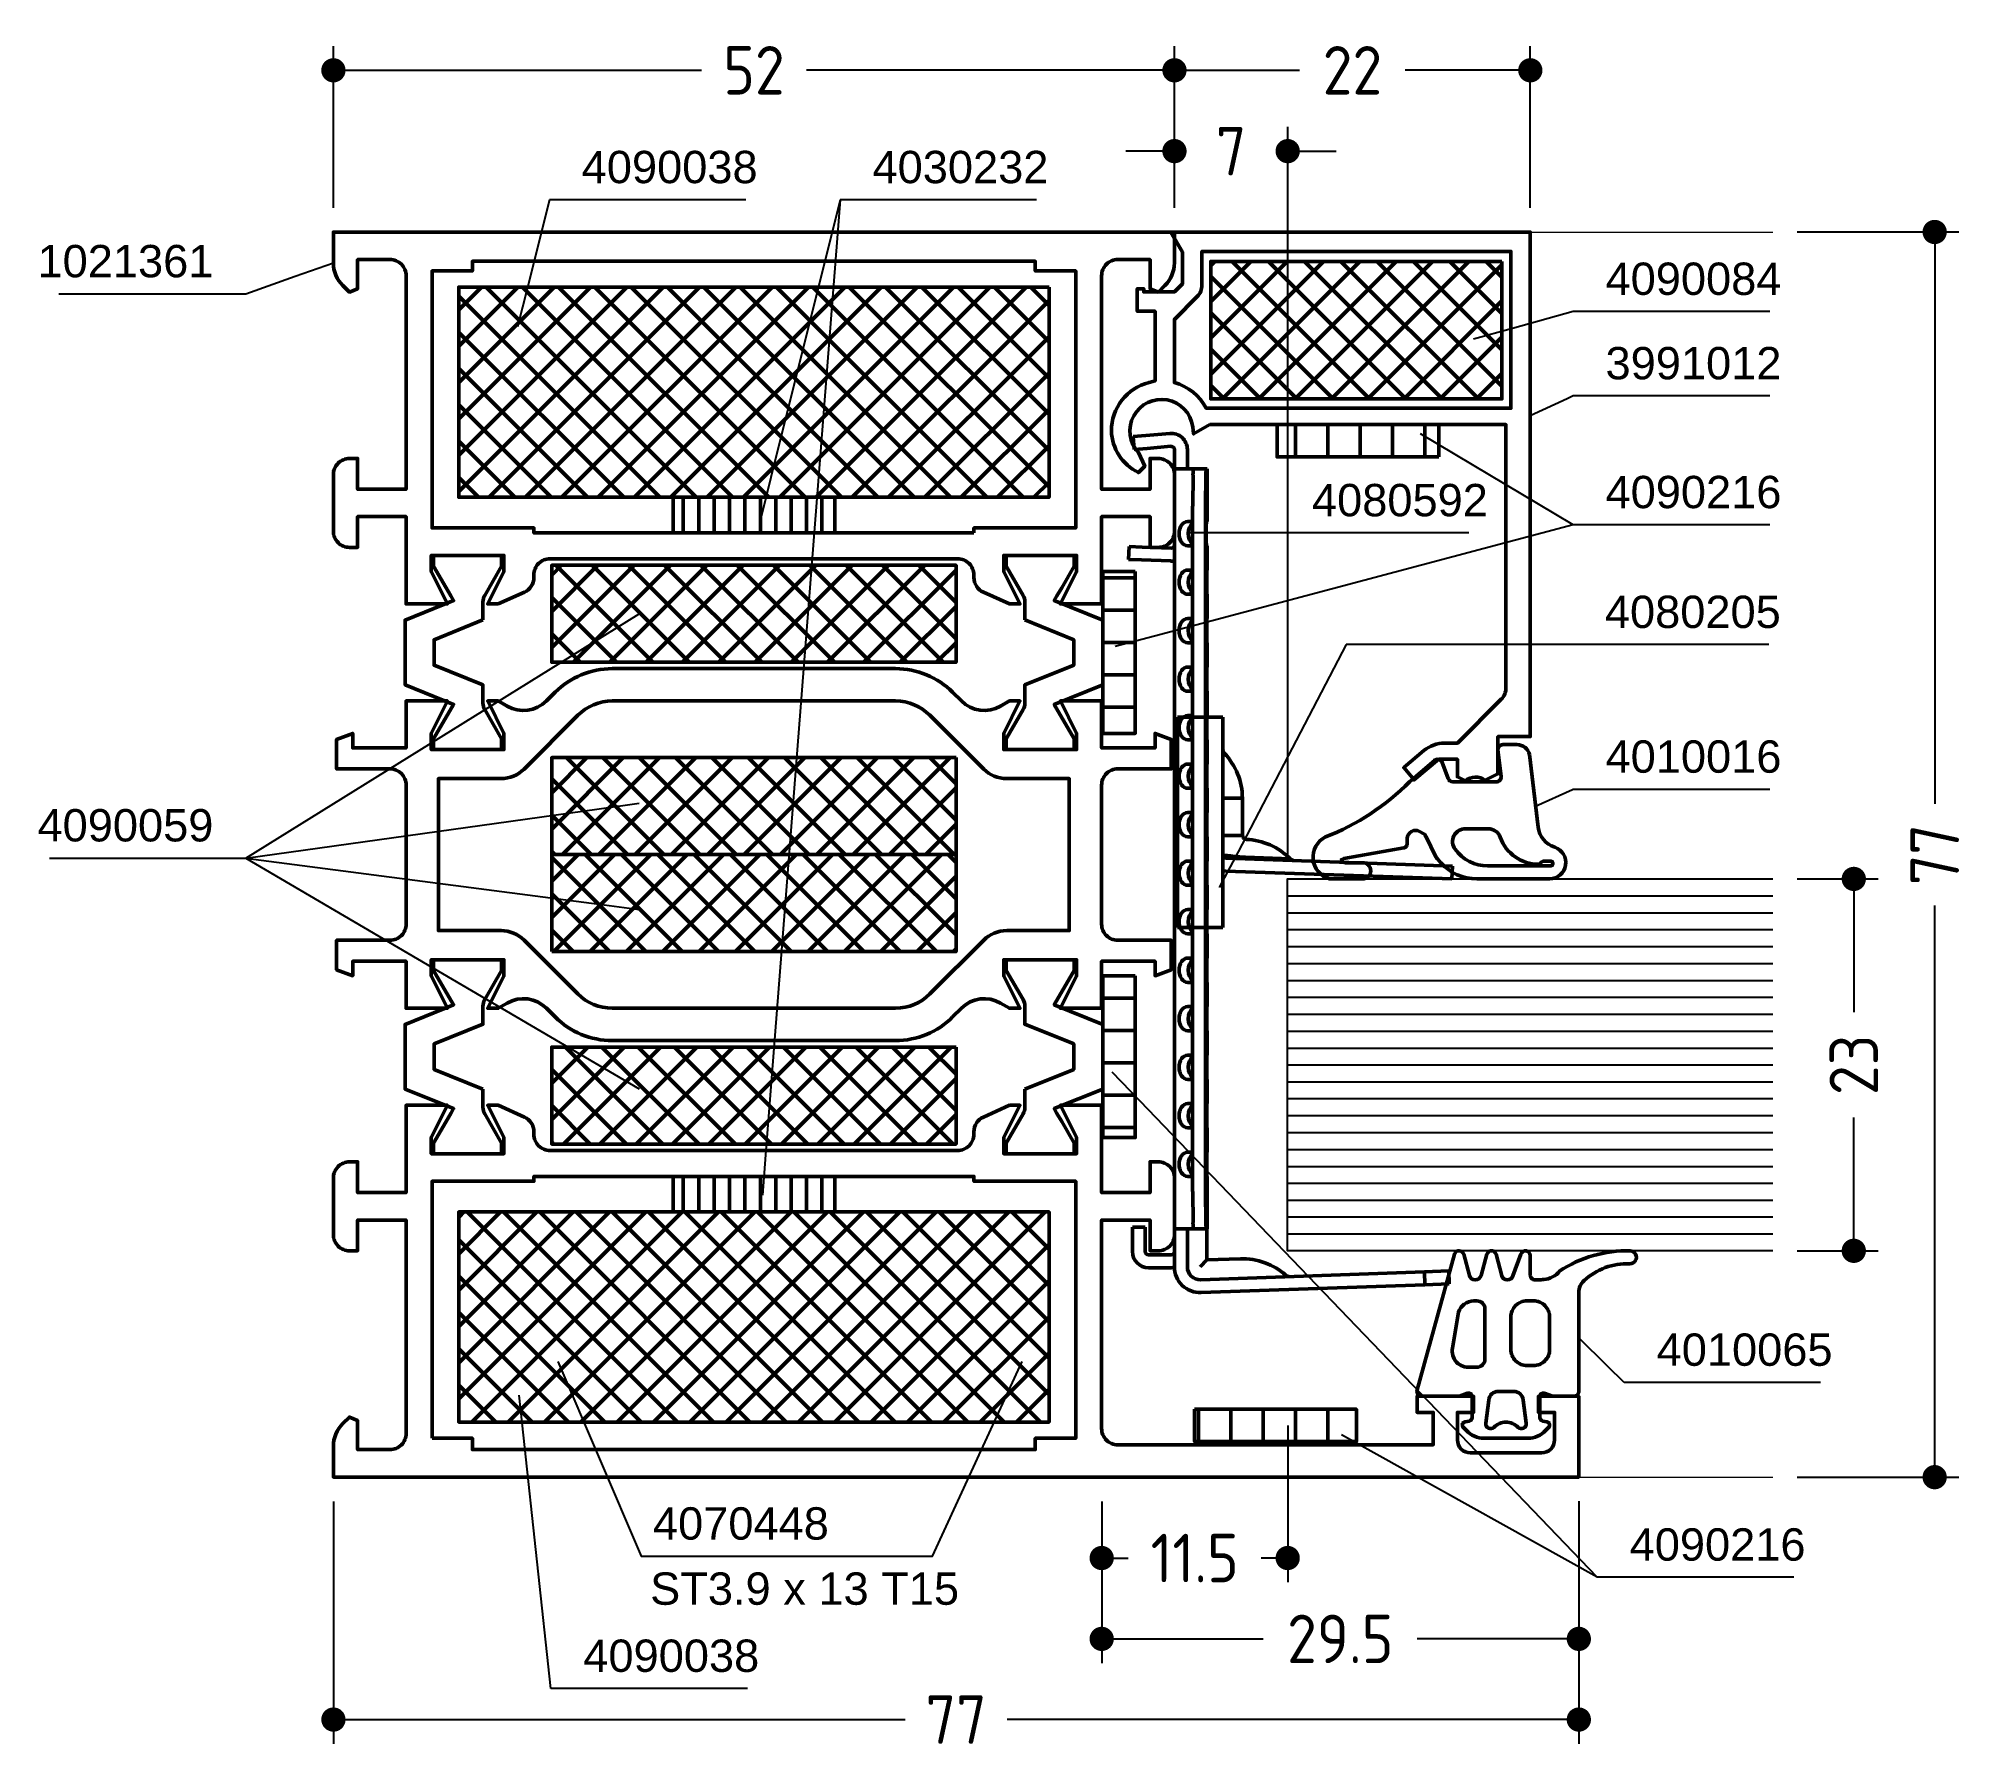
# Model space of a CAD drawing. Header units: millimetres. Extents: x 37 to 156, y 94 to 200.
import ezdxf

# ---------------------------------------------------------------- set-up
doc = ezdxf.new("R2010")
doc.units = ezdxf.units.MM
for name, color, linetype, lineweight in [('AM_5', 3, 'Continuous', 25), ('AM_C', 50, 'Continuous', 50), ('AM_S', 80, 'Continuous', 50), ('Cont2', 2, 'Continuous', 25), ('Cont3', 70, 'Continuous', 18)]:
    doc.layers.add(name, color=color, linetype=linetype, lineweight=lineweight)
doc.styles.add('HBS_DIMTEXTSTYLE', font='isocp.shx')
doc.styles.add('SWISSL', font='swissl.ttf')
doc.dimstyles.new('Konstruktionsschnitt 1-1$0', dxfattribs={"dimscale": 0, "dimtxt": 3, "dimasz": 1.5, "dimexe": 1.5, "dimexo": 1.5, "dimgap": 1.5, "dimtad": 0, "dimdsep": 46, "dimtxsty": 'HBS_DIMTEXTSTYLE', "dimblk": 'PUNKT', "dimcen": 0, "dimclrd": 3, "dimclre": 3, "dimclrt": 2, "dimadec": 1, "dimazin": 2, "dimtfac": 0.7, "dimtofl": 0, "dimtmove": 0, "dimatfit": 3, "dimfxl": 0, "dimtolj": 1, "dimtzin": 0, "dimarcsym": 0})

msp = doc.modelspace()

# ---------------------------------------------------------------- texts
at = {"layer": 'AM_5', "color": 2, "insert": (75.276, 107.48), "char_height": 2, "attachment_point": 7, "style": 'SWISSL'}
msp.add_mtext('4070448', dxfattribs=at)

# ---------------------------------------------------------------- blocks, each defined once
blk = doc.blocks.new('PUNKT')
at = {"color": 0, "linetype": 'Continuous'}
blk.add_line((-0.5, 0), (-1, 0), dxfattribs=at)
at = {"color": 0, "linetype": 'Continuous', "const_width": 0.5}
blk.add_lwpolyline([(-0.25, 0, 1), (0.25, 0, 1)], format="xyb", close=True, dxfattribs=at)
blk = doc.blocks.new('*D5')
at = {"layer": 'AM_5', "color": 3, "lineweight": -2, "transparency": 16777216}
for p, q in [((146.02, 148.37), (151.02, 148.37)), ((149.52, 146.87), (149.52, 140.12)), ((149.52, 126.87), (149.52, 133.62)), ((146.02, 125.37), (151.02, 125.37))]:
    blk.add_line(p, q, dxfattribs=at)
at = {"layer": 'AM_5', "color": 3, "lineweight": -2, "transparency": 16777216, "xscale": 1.5, "yscale": 1.5, "zscale": 1.5}
for p, rotation in [((149.52, 148.37), 90), ((149.52, 125.37), 270)]:
    blk.add_blockref('PUNKT', p, dxfattribs=dict(at, rotation=rotation))
at = {"layer": 'AM_5', "color": 2, "transparency": 16777216, "insert": (149.52, 136.87), "char_height": 3, "attachment_point": 5, "rotation": 90, "style": 'HBS_DIMTEXTSTYLE'}
blk.add_mtext('\\A1;23', dxfattribs=at)
blk = doc.blocks.new('*D6')
at = {"layer": 'AM_5', "color": 3, "lineweight": -2, "transparency": 16777216}
for p, q in [((146.02, 188.38), (156.02, 188.38)), ((154.52, 186.88), (154.52, 153.02)), ((154.52, 112.87), (154.52, 146.72)), ((146.02, 111.37), (156.02, 111.37))]:
    blk.add_line(p, q, dxfattribs=at)
at = {"layer": 'AM_5', "color": 3, "lineweight": -2, "transparency": 16777216, "xscale": 1.5, "yscale": 1.5, "zscale": 1.5}
for p, rotation in [((154.52, 188.38), 90), ((154.52, 111.37), 270)]:
    blk.add_blockref('PUNKT', p, dxfattribs=dict(at, rotation=rotation))
at = {"layer": 'AM_5', "color": 2, "transparency": 16777216, "insert": (154.52, 149.87), "char_height": 3, "attachment_point": 5, "rotation": 90, "style": 'HBS_DIMTEXTSTYLE'}
blk.add_mtext('\\A1;77', dxfattribs=at)
blk = doc.blocks.new('*D7')
at = {"layer": 'AM_5', "color": 3, "lineweight": -2, "transparency": 16777216}
for p, q in [((114.52, 114.57), (114.52, 104.87)), ((103.02, 109.87), (103.02, 104.87)), ((104.52, 106.37), (104.65, 106.37)), ((113.02, 106.37), (112.88, 106.37))]:
    blk.add_line(p, q, dxfattribs=at)
at = {"layer": 'AM_5', "color": 3, "lineweight": -2, "transparency": 16777216, "xscale": 1.5, "yscale": 1.5, "zscale": 1.5, "rotation": 180}
blk.add_blockref('PUNKT', (103.02, 106.37), dxfattribs=at)
at = {"layer": 'AM_5', "color": 3, "lineweight": -2, "transparency": 16777216, "xscale": 1.5, "yscale": 1.5, "zscale": 1.5}
blk.add_blockref('PUNKT', (114.52, 106.37), dxfattribs=at)
at = {"layer": 'AM_5', "color": 2, "transparency": 16777216, "insert": (108.77, 106.37), "char_height": 3, "attachment_point": 5, "style": 'HBS_DIMTEXTSTYLE'}
blk.add_mtext('\\A1;11.5', dxfattribs=at)
blk = doc.blocks.new('*D8')
at = {"layer": 'AM_5', "color": 3, "lineweight": -2, "transparency": 16777216}
for p, q in [((103.02, 109.87), (103.02, 99.87)), ((132.52, 109.87), (132.52, 99.87)), ((104.52, 101.37), (113.01, 101.37)), ((131.02, 101.37), (122.52, 101.37))]:
    blk.add_line(p, q, dxfattribs=at)
at = {"layer": 'AM_5', "color": 3, "lineweight": -2, "transparency": 16777216, "xscale": 1.5, "yscale": 1.5, "zscale": 1.5, "rotation": 180}
blk.add_blockref('PUNKT', (103.02, 101.37), dxfattribs=at)
at = {"layer": 'AM_5', "color": 3, "lineweight": -2, "transparency": 16777216, "xscale": 1.5, "yscale": 1.5, "zscale": 1.5}
blk.add_blockref('PUNKT', (132.52, 101.37), dxfattribs=at)
at = {"layer": 'AM_5', "color": 2, "transparency": 16777216, "insert": (117.77, 101.37), "char_height": 3, "attachment_point": 5, "style": 'HBS_DIMTEXTSTYLE'}
blk.add_mtext('\\A1;29.5', dxfattribs=at)
blk = doc.blocks.new('*D9')
at = {"layer": 'AM_5', "color": 3, "lineweight": -2, "transparency": 16777216}
for p, q in [((55.52, 109.87), (55.52, 94.88)), ((132.52, 109.88), (132.52, 94.88)), ((57.02, 96.38), (90.87, 96.38)), ((131.02, 96.38), (97.17, 96.38))]:
    blk.add_line(p, q, dxfattribs=at)
at = {"layer": 'AM_5', "color": 3, "lineweight": -2, "transparency": 16777216, "xscale": 1.5, "yscale": 1.5, "zscale": 1.5, "rotation": 180}
blk.add_blockref('PUNKT', (55.52, 96.38), dxfattribs=at)
at = {"layer": 'AM_5', "color": 3, "lineweight": -2, "transparency": 16777216, "xscale": 1.5, "yscale": 1.5, "zscale": 1.5}
blk.add_blockref('PUNKT', (132.52, 96.38), dxfattribs=at)
at = {"layer": 'AM_5', "color": 2, "transparency": 16777216, "insert": (94.02, 96.38), "char_height": 3, "attachment_point": 5, "style": 'HBS_DIMTEXTSTYLE'}
blk.add_mtext('\\A1;77', dxfattribs=at)
blk = doc.blocks.new('*D10')
at = {"layer": 'AM_5', "color": 3, "lineweight": -2, "transparency": 16777216}
for p, q in [((107.52, 189.88), (107.52, 194.88)), ((114.52, 149.87), (114.52, 194.88)), ((106.02, 193.38), (104.52, 193.38)), ((116.02, 193.38), (117.52, 193.38))]:
    blk.add_line(p, q, dxfattribs=at)
at = {"layer": 'AM_5', "color": 3, "lineweight": -2, "transparency": 16777216, "xscale": 1.5, "yscale": 1.5, "zscale": 1.5}
blk.add_blockref('PUNKT', (107.52, 193.38), dxfattribs=at)
at = {"layer": 'AM_5', "color": 3, "lineweight": -2, "transparency": 16777216, "xscale": 1.5, "yscale": 1.5, "zscale": 1.5, "rotation": 180}
blk.add_blockref('PUNKT', (114.52, 193.38), dxfattribs=at)
at = {"layer": 'AM_5', "color": 2, "transparency": 16777216, "insert": (111.02, 193.38), "char_height": 3, "attachment_point": 5, "style": 'HBS_DIMTEXTSTYLE'}
blk.add_mtext('\\A1;7', dxfattribs=at)
blk = doc.blocks.new('*D11')
at = {"layer": 'AM_5', "color": 3, "lineweight": -2, "transparency": 16777216}
for p, q in [((107.52, 189.88), (107.52, 199.88)), ((129.52, 189.88), (129.52, 199.88)), ((109.02, 198.38), (115.24, 198.38)), ((128.02, 198.38), (121.79, 198.38))]:
    blk.add_line(p, q, dxfattribs=at)
at = {"layer": 'AM_5', "color": 3, "lineweight": -2, "transparency": 16777216, "xscale": 1.5, "yscale": 1.5, "zscale": 1.5, "rotation": 180}
blk.add_blockref('PUNKT', (107.52, 198.38), dxfattribs=at)
at = {"layer": 'AM_5', "color": 3, "lineweight": -2, "transparency": 16777216, "xscale": 1.5, "yscale": 1.5, "zscale": 1.5}
blk.add_blockref('PUNKT', (129.52, 198.38), dxfattribs=at)
at = {"layer": 'AM_5', "color": 2, "transparency": 16777216, "insert": (118.52, 198.38), "char_height": 3, "attachment_point": 5, "style": 'HBS_DIMTEXTSTYLE'}
blk.add_mtext('\\A1;22', dxfattribs=at)
blk = doc.blocks.new('*D12')
at = {"layer": 'AM_5', "color": 3, "lineweight": -2, "transparency": 16777216}
for p, q in [((55.52, 189.87), (55.52, 199.88)), ((107.52, 189.88), (107.52, 199.88)), ((57.02, 198.38), (78.28, 198.38)), ((106.02, 198.38), (84.76, 198.38))]:
    blk.add_line(p, q, dxfattribs=at)
at = {"layer": 'AM_5', "color": 3, "lineweight": -2, "transparency": 16777216, "xscale": 1.5, "yscale": 1.5, "zscale": 1.5, "rotation": 180}
blk.add_blockref('PUNKT', (55.52, 198.38), dxfattribs=at)
at = {"layer": 'AM_5', "color": 3, "lineweight": -2, "transparency": 16777216, "xscale": 1.5, "yscale": 1.5, "zscale": 1.5}
blk.add_blockref('PUNKT', (107.52, 198.38), dxfattribs=at)
at = {"layer": 'AM_5', "color": 2, "transparency": 16777216, "insert": (81.52, 198.38), "char_height": 3, "attachment_point": 5, "style": 'HBS_DIMTEXTSTYLE'}
blk.add_mtext('\\A1;52', dxfattribs=at)
blk = doc.blocks.new('*S28')
at = {"layer": 'AM_5', "color": 3, "linetype": 'Continuous'}
blk.add_line((132.12, 153.89), (129.85, 152.85), dxfattribs=at)
at = {"layer": 'AM_5', "color": 3}
for p, q in [((132.17, 153.91), (132.12, 153.89)), ((144.32, 153.91), (132.17, 153.91))]:
    blk.add_line(p, q, dxfattribs=at)
at = {"layer": 'AM_5', "color": 2, "insert": (134.17, 154.91), "char_height": 2, "attachment_point": 7, "style": 'SWISSL'}
blk.add_mtext('4010016', dxfattribs=at)
blk = doc.blocks.new('*S29')
at = {"layer": 'AM_5', "color": 3, "linetype": 'Continuous'}
blk.add_line((110.82, 169.77), (108.32, 169.77), dxfattribs=at)
at = {"layer": 'AM_5', "color": 3}
blk.add_line((125.72, 169.77), (110.82, 169.77), dxfattribs=at)
at = {"layer": 'AM_5', "color": 2, "insert": (116.02, 170.77), "char_height": 2, "attachment_point": 7, "style": 'SWISSL'}
blk.add_mtext('4080592', dxfattribs=at)
blk = doc.blocks.new('*S30')
at = {"layer": 'AM_5', "color": 3, "linetype": 'Continuous'}
blk.add_line((134.3, 118.24), (132.52, 119.99), dxfattribs=at)
at = {"layer": 'AM_5', "color": 3}
for p, q in [((135.33, 117.23), (134.3, 118.24)), ((147.46, 117.23), (135.33, 117.23))]:
    blk.add_line(p, q, dxfattribs=at)
at = {"layer": 'AM_5', "color": 2, "insert": (137.33, 118.23), "char_height": 2, "attachment_point": 7, "style": 'SWISSL'}
blk.add_mtext('4010065', dxfattribs=at)
blk = doc.blocks.new('*U14', base_point=(148.23, 124))
for p, q in [((148.23, 145.95), (178.23, 145.95)), ((148.23, 144.91), (178.23, 144.91)), ((148.23, 143.86), (178.23, 143.86)), ((148.23, 142.82), (178.23, 142.82)), ((148.23, 141.77), (178.23, 141.77)), ((148.23, 140.72), (178.23, 140.72)), ((148.23, 139.68), (178.23, 139.68)), ((148.23, 138.63), (178.23, 138.63)), ((148.23, 137.59), (178.23, 137.59)), ((148.23, 136.54), (178.23, 136.54)), ((148.23, 135.5), (178.23, 135.5)), ((148.23, 134.45), (178.23, 134.45)), ((148.23, 133.41), (178.23, 133.41)), ((148.23, 132.36), (178.23, 132.36)), ((148.23, 131.32), (178.23, 131.32)), ((148.23, 130.27), (178.23, 130.27)), ((148.23, 129.22), (178.23, 129.22)), ((148.23, 128.18), (178.23, 128.18)), ((148.23, 127.13), (178.23, 127.13)), ((148.23, 126.09), (178.23, 126.09)), ((148.23, 125.04), (178.23, 125.04))]:
    blk.add_line(p, q)
blk.add_lwpolyline([(178.23, 124), (148.23, 124), (148.23, 147), (178.23, 147)])
blk = doc.blocks.new('*S31')
at = {"layer": 'AM_5', "color": 3, "linetype": 'Continuous'}
for p, q in [((105.4, 134.62), (103.67, 136.42)), ((120.03, 112.77), (117.84, 113.99))]:
    blk.add_line(p, q, dxfattribs=at)
at = {"layer": 'AM_5', "color": 3}
for p, q in [((133.66, 105.18), (105.4, 134.62)), ((133.66, 105.18), (120.03, 112.77)), ((145.82, 105.18), (133.66, 105.18))]:
    blk.add_line(p, q, dxfattribs=at)
at = {"layer": 'AM_5', "color": 2, "insert": (135.66, 106.18), "char_height": 2, "attachment_point": 7, "style": 'SWISSL'}
blk.add_mtext('4090216', dxfattribs=at)
blk = doc.blocks.new('*S32')
at = {"layer": 'AM_5', "color": 3, "linetype": 'Continuous'}
blk.add_line((131.79, 178.06), (129.52, 177.02), dxfattribs=at)
at = {"layer": 'AM_5', "color": 3}
for p, q in [((132.17, 178.24), (131.79, 178.06)), ((144.32, 178.24), (132.17, 178.24))]:
    blk.add_line(p, q, dxfattribs=at)
at = {"layer": 'AM_5', "color": 2, "insert": (134.17, 179.24), "char_height": 2, "attachment_point": 7, "style": 'SWISSL'}
blk.add_mtext('3991012', dxfattribs=at)
blk = doc.blocks.new('*S33')
at = {"layer": 'AM_5', "color": 3, "linetype": 'Continuous'}
blk.add_line((128.42, 182.42), (126.01, 181.75), dxfattribs=at)
at = {"layer": 'AM_5', "color": 3}
for p, q in [((132.17, 183.46), (128.42, 182.42)), ((144.32, 183.46), (132.17, 183.46))]:
    blk.add_line(p, q, dxfattribs=at)
at = {"layer": 'AM_5', "color": 2, "insert": (134.17, 184.46), "char_height": 2, "attachment_point": 7, "style": 'SWISSL'}
blk.add_mtext('4090084', dxfattribs=at)
blk = doc.blocks.new('*S34')
at = {"layer": 'AM_5', "color": 3, "linetype": 'Continuous'}
for p, q in [((124.88, 174.62), (122.74, 175.9)), ((106.28, 163.39), (103.86, 162.75))]:
    blk.add_line(p, q, dxfattribs=at)
at = {"layer": 'AM_5', "color": 3}
for p, q in [((132.17, 170.27), (124.88, 174.62)), ((132.17, 170.27), (106.28, 163.39)), ((144.32, 170.27), (132.17, 170.27))]:
    blk.add_line(p, q, dxfattribs=at)
at = {"layer": 'AM_5', "color": 2, "insert": (134.17, 171.27), "char_height": 2, "attachment_point": 7, "style": 'SWISSL'}
blk.add_mtext('4090216', dxfattribs=at)
blk = doc.blocks.new('*S35')
at = {"layer": 'AM_5', "color": 3}
for p, q in [((118.13, 162.86), (111.45, 150.05)), ((144.26, 162.86), (118.13, 162.86))]:
    blk.add_line(p, q, dxfattribs=at)
at = {"layer": 'AM_5', "color": 3, "linetype": 'Continuous'}
blk.add_line((111.45, 150.05), (110.29, 147.84), dxfattribs=at)
at = {"layer": 'AM_5', "color": 2, "insert": (134.13, 163.86), "char_height": 2, "attachment_point": 7, "style": 'SWISSL'}
blk.add_mtext('4080205', dxfattribs=at)
blk = doc.blocks.new('ZAHL links')
at = {"layer": 'AM_5', "color": 2, "style": 'SWISSL'}
blk.add_attdef('XXX', (1.85, -2.5), '', height=1.5, dxfattribs=at)
blk = doc.blocks.new('*S36')
at = {"layer": 'AM_5', "color": 3, "linetype": 'Continuous'}
blk.add_line((53.16, 185.64), (55.52, 186.48), dxfattribs=at)
at = {"layer": 'AM_5', "color": 3}
for p, q in [((50.1, 184.55), (53.16, 185.64)), ((38.55, 184.55), (50.1, 184.55))]:
    blk.add_line(p, q, dxfattribs=at)
at = {"layer": 'AM_5', "color": 2, "insert": (48.1, 185.55), "char_height": 2, "attachment_point": 9, "style": 'SWISSL'}
blk.add_mtext('1021361', dxfattribs=at)
blk = doc.blocks.new('*S37')
at = {"layer": 'AM_5', "color": 3, "linetype": 'Continuous'}
for p, q in [((72.31, 163.45), (74.43, 164.77)), ((71.96, 152.71), (74.43, 153.06)), ((71.96, 146.8), (74.43, 146.48)), ((72.28, 136.65), (74.43, 135.38))]:
    blk.add_line(p, q, dxfattribs=at)
at = {"layer": 'AM_5', "color": 3}
for p, q in [((50.1, 149.66), (72.31, 163.45)), ((50.1, 149.66), (71.96, 152.71)), ((37.96, 149.66), (50.1, 149.66)), ((50.1, 149.66), (71.96, 146.8)), ((50.1, 149.66), (72.28, 136.65))]:
    blk.add_line(p, q, dxfattribs=at)
at = {"layer": 'AM_5', "color": 2, "insert": (48.1, 150.66), "char_height": 2, "attachment_point": 9, "style": 'SWISSL'}
blk.add_mtext('4090059', dxfattribs=at)
blk = doc.blocks.new('*S38')
at = {"layer": 'AM_5', "color": 3}
for p, q in [((68.87, 190.37), (67.51, 184.95)), ((81.02, 190.37), (68.87, 190.37))]:
    blk.add_line(p, q, dxfattribs=at)
at = {"layer": 'AM_5', "color": 3, "linetype": 'Continuous'}
blk.add_line((67.51, 184.95), (66.9, 182.52), dxfattribs=at)
at = {"layer": 'AM_5', "color": 2, "insert": (70.87, 191.37), "char_height": 2, "attachment_point": 7, "style": 'SWISSL'}
blk.add_mtext('4090038', dxfattribs=at)
blk = doc.blocks.new('*S39')
at = {"layer": 'AM_5', "color": 3}
for p, q in [((86.85, 190.37), (82.23, 131.31)), ((86.85, 190.37), (82.57, 173.2)), ((98.98, 190.37), (86.85, 190.37))]:
    blk.add_line(p, q, dxfattribs=at)
at = {"layer": 'AM_5', "color": 3, "linetype": 'Continuous'}
for p, q in [((82.57, 173.2), (81.97, 170.77)), ((82.23, 131.31), (82.04, 128.82))]:
    blk.add_line(p, q, dxfattribs=at)
at = {"layer": 'AM_5', "color": 2, "insert": (88.85, 191.37), "char_height": 2, "attachment_point": 7, "style": 'SWISSL'}
blk.add_mtext('4030232', dxfattribs=at)
blk = doc.blocks.new('*S40')
at = {"layer": 'AM_5', "color": 3, "linetype": 'Continuous'}
blk.add_line((67.27, 113.96), (67, 116.44), dxfattribs=at)
at = {"layer": 'AM_5', "color": 3}
for p, q in [((68.97, 98.3), (67.27, 113.96)), ((81.12, 98.3), (68.97, 98.3))]:
    blk.add_line(p, q, dxfattribs=at)
at = {"layer": 'AM_5', "color": 2, "insert": (70.97, 99.3), "char_height": 2, "attachment_point": 7, "style": 'SWISSL'}
blk.add_mtext('4090038', dxfattribs=at)
blk = doc.blocks.new('WI1021361')
for points in [[(23, 41.8), (22.27, 40.19, -0.294108), (21.36, 39.6), (21.2, 39.6, 0.414214), (20.2, 38.6), (20.2, 13.4, 0.414214), (21.2, 12.4), (21.36, 12.4, -0.294108), (22.27, 11.81), (23, 10.2), (23, 9.55), (21, 10.55), (20, 10.55), (20, 6.05), (21, 6.05), (23, 7.05), (23, 4.5), (17.6, 4.5), (17.6, 1.5), (19.5, 1.5), (19.5, 1, -0.414214), (18.5, 0), (15, 0, -0.414214), (14, 1), (14, 1.5), (15.9, 1.5), (15.9, 4.5), (2.7, 4.5, 0.414214), (1.7, 3.5), (1.7, 1.5), (3.5, 1.5), (3.71, 0.99), (3.31, 0.59, -0.198912), (1.9, 0), (0, 0), (0, 77), (5, 77), (5, 74.5), (4, 74.5), (4, 75.5), (2.3, 75.5, 0.414214), (1.5, 74.7), (1.5, 70.3, 0.414214), (2.3, 69.5), (4, 69.5), (4, 70.5), (5, 70.5), (5, 67), (4, 67), (4, 68), (2, 68), (2, 48.5, 0.414214), (3, 47.5), (15.9, 47.5), (15.9, 50.5), (14, 50.5), (14, 51, -0.414214), (15, 52), (18.5, 52, -0.414214), (19.5, 51), (19.5, 50.5), (17.6, 50.5), (17.6, 47.5), (23, 47.5), (23, 44.95), (21, 45.95), (20, 45.95), (20, 41.45), (21, 41.45), (23, 42.45), (23, 41.8)], [(54, 10.2), (54.73, 11.81, -0.294108), (55.64, 12.4), (55.8, 12.4, 0.414214), (56.8, 13.4), (56.8, 38.6, 0.414214), (55.8, 39.6), (55.64, 39.6, -0.294108), (54.73, 40.19), (54, 41.8), (54, 42.45), (56, 41.45), (57, 41.45), (57, 45.95), (56, 45.95), (54, 44.95), (54, 47.5), (59.4, 47.5), (59.4, 50.5), (57.5, 50.5), (57.5, 51, -0.414214), (58.5, 52), (62, 52, -0.414214), (63, 51), (63, 50.5), (61.1, 50.5), (61.1, 47.5), (74.3, 47.5, 0.414214), (75.3, 48.5), (75.3, 50.5), (73.5, 50.5), (73.29, 51.01), (73.69, 51.41, -0.198912), (75.1, 52), (77, 52), (77, 0), (75.1, 0, -0.198912), (73.69, 0.59), (73.29, 0.99), (73.5, 1.5), (75.3, 1.5), (75.3, 3.5, 0.414214), (74.3, 4.5), (61.1, 4.5), (61.1, 1.5), (63, 1.5), (63, 1, -0.414214), (62, 0), (58.5, 0, -0.414214), (57.5, 1), (57.5, 1.5), (59.4, 1.5), (59.4, 4.5), (54, 4.5), (54, 7.05), (56, 6.05), (57, 6.05), (57, 10.55), (56, 10.55), (54, 9.55), (54, 10.2)], [(23.99, 42.75), (22.87, 42.75, 0.131652), (22.47, 42.64), (20.66, 41.6), (20, 41.6), (20, 45.8), (20.66, 45.8), (22, 45.03), (22.49, 44.74), (22.79, 44.57), (24, 47.58), (28, 47.58), (29.21, 44.57), (31.34, 45.8), (32, 45.8), (32, 41.6), (31.34, 41.6), (29.53, 42.64, 0.131652), (29.13, 42.75), (28.01, 42.75), (26.79, 45.78), (25.21, 45.78)], [(53.01, 42.75), (54.13, 42.75, -0.131652), (54.53, 42.64), (56.34, 41.6), (57, 41.6), (57, 45.8), (56.34, 45.8), (55, 45.03), (54.51, 44.74), (54.21, 44.57), (53, 47.58), (49, 47.58), (47.79, 44.57), (45.66, 45.8), (45, 45.8), (45, 41.6), (45.66, 41.6), (47.47, 42.64, -0.131652), (47.87, 42.75), (48.99, 42.75), (50.21, 45.78), (51.79, 45.78)], [(48, 34.76, 0.198912), (47.12, 36.88), (43.79, 40.21, -0.198912), (43.2, 41.63), (43.2, 45.5), (33.8, 45.5), (33.8, 41.63, -0.198912), (33.21, 40.21), (29.88, 36.88, 0.198912), (29, 34.76), (29, 17.24, 0.198912), (29.88, 15.12), (33.21, 11.79, -0.198912), (33.8, 10.37), (33.8, 6.5), (43.2, 6.5), (43.2, 10.37, -0.198912), (43.79, 11.79), (47.12, 15.12, 0.198912), (48, 17.24)], [(23.99, 9.25), (22.87, 9.25, -0.131652), (22.47, 9.36), (20.66, 10.4), (20, 10.4), (20, 6.2), (20.66, 6.2), (22, 6.97), (22.49, 7.26), (22.79, 7.43), (24, 4.43), (28, 4.43), (29.21, 7.43), (31.34, 6.2), (32, 6.2), (32, 10.4), (31.34, 10.4), (29.53, 9.36, -0.131652), (29.13, 9.25), (28.01, 9.25), (26.79, 6.23), (25.21, 6.23)], [(53.01, 9.25), (54.13, 9.25, 0.131652), (54.53, 9.36), (56.34, 10.4), (57, 10.4), (57, 6.2), (56.34, 6.2), (55, 6.97), (54.51, 7.26), (54.21, 7.43), (53, 4.43), (49, 4.43), (47.79, 7.43), (45.66, 6.2), (45, 6.2), (45, 10.4), (45.66, 10.4), (47.47, 9.36, 0.131652), (47.87, 9.25), (48.99, 9.25), (50.21, 6.23), (51.79, 6.23)]]:
    blk.add_lwpolyline(points, format="xyb", close=True)
blk.add_lwpolyline([(29, 10.2), (29.32, 10.75, 0.339454), (29, 13.17), (28.46, 13.71, -0.198912), (27, 17.24), (27, 34.76, -0.198912), (28.46, 38.29), (29, 38.83, 0.339454), (29.32, 41.25), (29, 41.8), (29, 42.45), (31, 41.45), (32, 41.45), (32, 45.95), (31, 45.95), (29, 44.95), (29, 47.5), (31.9, 47.5), (31.9, 50.8), (31.01, 50.8), (31.38, 51.8), (33.2, 51.8), (33.2, 48.5, 0.414214), (34.2, 47.5), (42.8, 47.5, 0.414214), (43.8, 48.5), (43.8, 51.8), (45.62, 51.8), (45.99, 50.8), (45.1, 50.8), (45.1, 47.5), (48, 47.5), (48, 44.95), (46, 45.95), (45, 45.95), (45, 41.45), (46, 41.45), (48, 42.45), (48, 41.8), (47.68, 41.25, 0.339454), (48, 38.83), (48.54, 38.29, -0.198912), (50, 34.76), (50, 17.24, -0.198912), (48.54, 13.71), (48, 13.17, 0.339454), (47.68, 10.75), (48, 10.2), (48, 9.55), (46, 10.55), (45, 10.55), (45, 6.05), (46, 6.05), (48, 7.05), (48, 4.5), (45.1, 4.5), (45.1, 1.2), (45.99, 1.2), (45.62, 0.2), (43.8, 0.2), (43.8, 3.5, 0.414214), (42.8, 4.5), (34.2, 4.5, 0.414214), (33.2, 3.5), (33.2, 0.2), (31.38, 0.2), (31.01, 1.2), (31.9, 1.2), (31.9, 4.5), (29, 4.5), (29, 7.05), (31, 6.05), (32, 6.05), (32, 10.55), (31, 10.55), (29, 9.55), (29, 10.2), (29.32, 10.75)], format="xyb")
for points in [[(2.4, 6.1), (18.3, 6.1), (18.3, 12.4), (18.6, 12.4), (18.6, 39.6), (18.3, 39.6), (18.3, 45.9), (2.4, 45.9), (2.4, 43.4), (1.7, 43.4), (1.7, 8.6), (2.4, 8.6), (2.4, 6.1)], [(58.4, 39.6), (58.7, 39.6), (58.7, 45.9), (74.6, 45.9), (74.6, 43.4), (75.2, 43.4), (75.2, 8.6), (74.6, 8.6), (74.6, 6.1), (58.7, 6.1), (58.7, 12.4), (58.4, 12.4), (58.4, 39.6)]]:
    blk.add_lwpolyline(points, close=True)
blk = doc.blocks.new('WI4010016')
for points in [[(1.19, 1.96, -0.346133), (1.8, 1.18), (1.8, 0.3, -0.449698), (1.46, 0), (-0.16, 0.2, 0.449698), (-0.5, -0.1), (-0.5, -2.79, 0.315299), (-0.3, -3.07), (0.7, -3.44, -0.548619), (0.81, -3.93), (-0.5, -5.46, 0.104737), (-3.91, -10.66, -0.684728), (-6.5, -10.42), (-6.5, -8.36, -1), (-5.5, -8.36), (-5.5, -9.42, 0.287601), (-5.34, -9.69, 0.156883), (-5.25, -9.53), (-4.59, -5.82, -0.041381), (-4.57, -5.74), (-4.52, -5.69, -0.200274), (-4.31, -5.6), (-4, -5.6, 0.57735), (-3.57, -4.85), (-3.72, -4.58, 0.149451), (-3.85, -4.46), (-5.14, -3.83, -0.069927), (-5.25, -3.76), (-5.51, -3.53, -0.212557), (-6.5, -1.3), (-6.5, 3.2, -0.852431), (-4.55, 3.51, 0.291336), (-3.3, 2.49), (1.19, 1.96)], [(-3.4, -2, -0.612992), (-4.67, -2.65, -0.239931), (-5.7, -0.63), (-5.7, 3.25, -1), (-5.4, 3.25), (-5.4, 2.88, -0.317837), (-5.6, 2.6), (-5.6, 2.51, 0.317975), (-3.93, 0.15, -0.317975), (-3.4, -0.6), (-3.4, -2)]]:
    blk.add_lwpolyline(points, format="xyb", close=True)
blk = doc.blocks.new('WI4010065')
for points in [[(0.3, 0, 0.414214), (0, -0.3), (0, -1.62), (0.19, -2.13, -0.520567), (0, -2.4), (-1.33, -2.4, -0.36397), (-1.53, -2.23), (-1.58, -1.97, 0.594937), (-1.91, -1.85), (-2.12, -2.05, 0.208), (-2.6, -3.15), (-2.6, -5.85, 0.208), (-2.12, -6.95), (-1.91, -7.15, 0.594937), (-1.58, -7.03), (-1.53, -6.77, -0.36397), (-1.33, -6.6), (0, -6.6, -0.520567), (0.19, -6.87), (0, -7.38), (0, -9.7, 0.505497), (0.39, -9.99), (8.79, -7.69, 0.751737), (8.78, -7.11), (7.47, -6.76, -0.767327), (7.47, -6.04), (8.78, -5.69, 0.767327), (8.78, -5.11), (7.46, -4.76, -0.767327), (7.46, -4.08), (8.78, -3.59, 0.876976), (8.7, -3), (7.5, -3, -0.414214), (7.2, -2.7), (7.2, -2.48, -0.051818), (7.23, -2.17, -0.225446), (7.75, -1.18, 0.150709), (9, 3.17, 1.016945), (8.2, 3.15, -0.195341), (7.16, 0.33, -0.211259), (6.42, 0)], [(4.9, -1.8, -0.414214), (5.9, -2.8), (5.9, -3.2, -0.414214), (4.9, -4.2), (2.9, -4.2, -0.414214), (1.9, -3.2), (1.9, -2.8, -0.414214), (2.9, -1.8)], [(0.3, -4.98), (0.3, -4.02, 0.378866), (-0.23, -3.43), (-1.66, -3.25, 0.717695), (-1.91, -3.76, -0.421053), (-1.91, -5.24, 0.717695), (-1.66, -5.75), (-0.23, -5.57, 0.378866)], [(5.4, -5.8, -0.414214), (5.9, -6.3), (5.9, -6.49, -0.328465), (5.2, -7.44), (3.1, -7.78, -0.505497), (1.8, -6.83), (1.8, -6.3, -0.414214), (2.3, -5.8)]]:
    blk.add_lwpolyline(points, format="xyb", close=True)
blk = doc.blocks.new('WI4030232')
h = blk.add_hatch()
h.set_pattern_fill('LINE', color=256, scale=0.3, angle=90)
h.paths.add_polyline_path([(5, 0), (5, 2.2), (-5, 2.2), (-5, 0)])
blk.add_lwpolyline([(5, 2.2), (-5, 2.2), (-5, 0), (5, 0), (5, 2.2)], close=True)
blk = doc.blocks.new('WI4090038')
h = blk.add_hatch()
h.set_pattern_fill('ANSI37', color=256, scale=0.5, style=0)
h.set_pattern_definition([(45, (-18.25, -14.7), (-1.12253, 1.12253), []), (135, (-18.25, -14.7), (-1.12253, -1.12253), [])])
h.paths.add_polyline_path([(-18.25, -1.7), (-18.25, -14.7), (18.25, -14.7), (18.25, -1.7)])
blk.add_lwpolyline([(18.25, -1.7), (18.25, -14.7), (-18.25, -14.7), (-18.25, -1.7), (18.25, -1.7)], close=True)
blk = doc.blocks.new('WI4090059')
h = blk.add_hatch()
h.set_pattern_fill('ANSI37', color=256, scale=0.5, style=0)
h.set_pattern_definition([(45, (-12.5, -6.4), (-1.12253, 1.12253), []), (135, (-12.5, -6.4), (-1.12253, -1.12253), [])])
h.paths.add_polyline_path([(-12.5, -0.4), (-12.5, -6.4), (12.5, -6.4), (12.5, -0.4)])
blk.add_lwpolyline([(12.5, -0.4), (12.5, -6.4), (-12.5, -6.4), (-12.5, -0.4), (12.5, -0.4)], close=True)
blk = doc.blocks.new('WI4090084')
h = blk.add_hatch()
h.set_pattern_fill('ANSI37', color=256, scale=0.5)
h.set_pattern_definition([(45, (-18.55, -9.35), (-1.12253, 1.12253), []), (135, (-18.55, -9.35), (-1.12253, -1.12253), [])])
h.paths.add_polyline_path([(-0.55, -0.85), (-18.55, -0.85), (-18.55, -9.35), (-0.55, -9.35)])
blk.add_lwpolyline([(-0.55, -0.85), (-0.55, -9.35), (-18.55, -9.35), (-18.55, -0.85), (-0.55, -0.85)], close=True)
blk = doc.blocks.new('WI4090216')
h = blk.add_hatch()
h.set_pattern_fill('_U', color=256, scale=2, angle=90, style=0, pattern_type=0)
h.set_pattern_definition([(90, (-5, 0.5), (-2, 1e-16), [])])
h.paths.add_polyline_path([(-5, 0), (5, 0), (5, 2), (-5, 2)])
blk.add_lwpolyline([(5, 2), (5, 0), (-5, 0), (-5, 2), (5, 2)], close=True)
blk = doc.blocks.new('WI3991012')
for points in [[(-11.9, 2.2), (-12.48, 1.19), (-12.04, 1.13, -1.373176), (-13.64, -2.22), (-14.47, -1.83), (-14.87, -2.23, 0.274409), (-12.3, -3.9, 0.341999), (-9.3, -1.57), (-9.2, -1.2), (-4.9, -1.2), (-4.9, -2.3), (-3.5, -2.3), (-3.5, -1.9), (-3.7, -1.9), (-3.7, 0), (-3.2, 0.5), (-1.25, 0.5), (0, -0.22), (0, 22), (-31.2, 22), (-31.2, 20), (-33.5, 20), (-33.9, 19.21, -0.339409), (-33.93, 17.99), (-33.7, 17.5), (-32.6, 17.5), (-32.6, 16.35), (-33.88, 14.82), (-33.12, 14.18), (-32.07, 15.43, 0.176327), (-31.6, 16.71), (-31.6, 17.5), (-28.89, 20.21, -0.201449), (-28.18, 20.5), (-11.9, 20.5), (-11.9, 2.2)], [(-3.99, 1.41, -0.198912), (-3.28, 1.7), (-1.2, 1.7), (-1.2, 20.8), (-10.4, 20.8), (-10.9, 20.8), (-10.9, 20.3), (-10.9, 1.97, -0.213458), (-9.31, 0), (-5.4, 0), (-3.99, 1.41)]]:
    blk.add_lwpolyline(points, format="xyb", close=True)
blk = doc.blocks.new('WI4080592')
for p, q in [((-51.05, 18.49), (-51.1, 16.99)), ((-50.25, 18.46), (-51.05, 18.49)), ((-50.3, 16.96), (-50.25, 18.46)), ((-51.1, 16.99), (-51.59, 3.16)), ((-51.1, 16.99), (-50.3, 16.96)), ((-50.79, 3.13), (-50.3, 16.96)), ((-49.57, 3.5), (-49.5, 5.58)), ((-49.99, 3.1), (-49.57, 3.5)), ((-47.65, 3.5), (-49.57, 3.5)), ((-47.65, 3.46), (-47.65, 3.53)), ((-47.65, 3.53), (-47.65, 3.53)), ((-47.65, 3.53), (-44.4, 3.53)), ((-47.65, 3.46), (-47.65, 2.66)), ((-47.65, 1.79), (-47.65, 2.66)), ((-45.34, 3.43), (-47.26, 3.45)), ((-47.26, 2.65), (-45.34, 2.63)), ((-3.37, 3.42), (-44.92, 3.42)), ((-3.37, 2.62), (-44.92, 2.62)), ((-44.4, 3.48), (-44.4, 3.53)), ((-44.4, 3.53), (-44.4, 3.53)), ((-42.9, 3.5), (-44.4, 3.5)), ((-44.4, 2.32), (-44.4, 2.62)), ((-42.9, 3.53), (-42.9, 3.53)), ((-42.9, 3.53), (-42.9, 3.48)), ((-42.9, 3.53), (-41.4, 3.53)), ((-42.9, 2.62), (-42.9, 2.32)), ((-41.4, 3.48), (-41.4, 3.53)), ((-41.4, 3.53), (-41.4, 3.53)), ((-39.9, 3.5), (-41.4, 3.5)), ((-41.4, 2.32), (-41.4, 2.62)), ((-39.9, 3.53), (-39.9, 3.53)), ((-39.9, 3.53), (-39.9, 3.48)), ((-39.9, 3.53), (-38.4, 3.53)), ((-39.9, 2.62), (-39.9, 2.32)), ((-38.4, 3.48), (-38.4, 3.53)), ((-38.4, 3.53), (-38.4, 3.53)), ((-36.9, 3.5), (-38.4, 3.5)), ((-38.4, 2.32), (-38.4, 2.62)), ((-36.9, 3.53), (-36.9, 3.53)), ((-36.9, 3.53), (-36.9, 3.48)), ((-36.9, 3.53), (-35.4, 3.53)), ((-36.9, 2.62), (-36.9, 2.32)), ((-35.4, 3.48), (-35.4, 3.53)), ((-35.4, 3.53), (-35.4, 3.53)), ((-33.9, 3.5), (-35.4, 3.5)), ((-35.4, 2.32), (-35.4, 2.62)), ((-33.9, 3.53), (-33.9, 3.53)), ((-33.9, 3.53), (-33.9, 3.48)), ((-33.9, 3.53), (-32.4, 3.53)), ((-33.9, 2.62), (-33.9, 2.32)), ((-32.4, 3.48), (-32.4, 3.53)), ((-32.4, 3.53), (-32.4, 3.53)), ((-30.9, 3.5), (-32.4, 3.5)), ((-32.4, 2.32), (-32.4, 2.62)), ((-30.9, 3.53), (-30.9, 3.53)), ((-30.9, 3.53), (-30.9, 3.48)), ((-30.9, 3.53), (-29.4, 3.53)), ((-30.9, 2.62), (-30.9, 2.32)), ((-29.4, 3.48), (-29.4, 3.53)), ((-29.4, 3.53), (-29.4, 3.53)), ((-27.9, 3.5), (-29.4, 3.5)), ((-29.4, 2.32), (-29.4, 2.62)), ((-27.9, 3.53), (-27.9, 3.53)), ((-27.9, 3.53), (-27.9, 3.48)), ((-27.9, 3.53), (-26.4, 3.53)), ((-27.9, 2.62), (-27.9, 2.32)), ((-26.4, 3.48), (-26.4, 3.53)), ((-26.4, 3.53), (-26.4, 3.53)), ((-24.9, 3.5), (-26.4, 3.5)), ((-26.4, 2.32), (-26.4, 2.62)), ((-24.9, 3.53), (-24.9, 3.53)), ((-24.9, 3.53), (-24.9, 3.48)), ((-24.9, 3.53), (-23.4, 3.53)), ((-24.9, 2.62), (-24.9, 2.32)), ((-23.4, 3.48), (-23.4, 3.53)), ((-23.4, 3.53), (-23.4, 3.53)), ((-21.9, 3.5), (-23.4, 3.5)), ((-23.4, 2.32), (-23.4, 2.62)), ((-21.9, 3.53), (-21.9, 3.53)), ((-21.9, 3.53), (-21.9, 3.48)), ((-21.9, 3.53), (-20.4, 3.53)), ((-21.9, 2.62), (-21.9, 2.32)), ((-20.4, 3.48), (-20.4, 3.53)), ((-20.4, 3.53), (-20.4, 3.53)), ((-18.9, 3.5), (-20.4, 3.5)), ((-20.4, 2.32), (-20.4, 2.62)), ((-18.9, 3.53), (-18.9, 3.53)), ((-18.9, 3.53), (-18.9, 3.48)), ((-18.9, 3.53), (-17.4, 3.53)), ((-18.9, 2.62), (-18.9, 2.32)), ((-17.4, 3.48), (-17.4, 3.53)), ((-17.4, 3.53), (-17.4, 3.53)), ((-15.9, 3.5), (-17.4, 3.5)), ((-17.4, 2.32), (-17.4, 2.62)), ((-15.9, 3.53), (-15.9, 3.53)), ((-15.9, 3.53), (-15.9, 3.48)), ((-15.9, 3.53), (-14.4, 3.53)), ((-15.9, 2.62), (-15.9, 2.32)), ((-14.4, 3.48), (-14.4, 3.53)), ((-14.4, 3.53), (-14.4, 3.53)), ((-12.9, 3.5), (-14.4, 3.5)), ((-14.4, 2.32), (-14.4, 2.62)), ((-12.9, 3.53), (-12.9, 3.53)), ((-12.9, 3.53), (-12.9, 3.48)), ((-12.9, 3.53), (-11.4, 3.53)), ((-12.9, 2.62), (-12.9, 2.32)), ((-11.4, 3.48), (-11.4, 3.53)), ((-11.4, 3.53), (-11.4, 3.53)), ((-9.9, 3.5), (-11.4, 3.5)), ((-11.4, 2.32), (-11.4, 2.62)), ((-9.9, 3.53), (-9.9, 3.53)), ((-9.9, 3.53), (-9.9, 3.48)), ((-9.9, 3.53), (-8.4, 3.53)), ((-9.9, 2.62), (-9.9, 2.32)), ((-8.4, 3.48), (-8.4, 3.53)), ((-8.4, 3.53), (-8.4, 3.53)), ((-6.9, 3.5), (-8.4, 3.5)), ((-8.4, 2.32), (-8.4, 2.62)), ((-6.9, 3.53), (-6.9, 3.53)), ((-6.9, 3.53), (-6.9, 3.48)), ((-6.9, 3.53), (-5.4, 3.53)), ((-6.9, 2.62), (-6.9, 2.32)), ((-5.4, 3.48), (-5.4, 3.53)), ((-5.4, 3.53), (-5.4, 3.53)), ((-5.4, 2.32), (-5.4, 2.62)), ((-3.9, 3.53), (-3.9, 3.48)), ((-3.9, 3.53), (-3.9, 3.53)), ((-3.9, 3.53), (-0.65, 3.53)), ((-3.9, 2.62), (-3.9, 2.32)), ((-1.03, 3.45), (-2.96, 3.43)), ((-2.96, 2.63), (-1.03, 2.65)), ((-0.65, 3.53), (-0.65, 3.46)), ((-0.65, 3.53), (-0.65, 3.53)), ((-0.65, 2.66), (-0.65, 3.46)), ((-0.65, 2.66), (-0.65, 1.79)), ((-50.05, 1.3), (-50.05, -0.1)), ((-48.45, 2.3), (-49.99, 2.3)), ((-48.45, 1.5), (-49.99, 1.5)), ((-49.25, -0.1), (-49.25, 1.3)), ((-47.65, 2.3), (-48.45, 2.3)), ((-48.45, 1.5), (-47.65, 1.5)), ((-47.65, 1.79), (-47.65, 1.5)), ((-0.65, 1.5), (-47.65, 1.5)), ((-6.34, 1.27), (-6.28, -0.53)), ((-5.48, -0.5), (-5.55, 1.29)), ((0.55, 2.3), (-0.65, 2.3)), ((-0.65, 1.5), (-0.65, 1.79)), ((0.55, 1.5), (-0.65, 1.5)), ((0.75, 1.28), (0.62, -0.19)), ((1.55, 1.21), (1.42, -0.26)), ((-48.35, -0.3), (-49.05, -0.3)), ((-49.05, -1.1), (-48.35, -1.1)), ((-48.35, -0.3), (-47.55, -0.3)), ((-47.55, -1.1), (-48.35, -1.1)), ((-47.55, -1.1), (-47.55, -0.3)), ((-6.25, -1.33), (-6.28, -0.53)), ((-5.48, -0.5), (-5.45, -1.3)), ((0.56, -0.99), (0.62, -0.19)), ((0.56, -0.99), (1.35, -1.06)), ((1.42, -0.26), (1.35, -1.06)), ((-6.25, -1.33), (-5.45, -1.3))]:
    blk.add_line(p, q)
for centre, radius, start, end in [((-50.3, 8.59), 0.3, 178, 221.8687), ((-53.5, 5.72), 4, 358, 41.8687), ((-49.99, 3.1), 1.6, 178, 270), ((-49.99, 3.1), 0.8, 178, 270), ((-6.65, -0.5), 4, 49.79, 51.3632), ((-49.05, 1.3), 1, 168.4386, 180), ((-49.05, 1.3), 0.2, 90, 180), ((-5.35, 1.3), 1, 168.463, 182), ((-5.35, 1.3), 0.2, 90, 182), ((0.55, 1.3), 1, 355, 90), ((0.55, 1.3), 0.2, 355, 90), ((-49.05, -0.1), 1, 180, 270), ((-49.05, -0.1), 0.2, 180, 270)]:
    blk.add_arc(centre, radius, start, end)
for centre, major_axis, ratio, start_param, end_param in [((-46.85, 3.46), (-0.8, 0), 0.017452, 0, 1.030377), ((-46.85, 2.66), (-0.8, 0), 0.017452, 0, 1.030377), ((-44.92, 3.44), (-0.8, 0), 0.017452, 1.030377, 1.570796), ((-44.92, 2.64), (0.8, 0), 0.017452, 4.171969, 4.712389), ((-43.65, 3.48), (0.75, 0), 0.017452, 3.141593, 6.283185), ((-43.65, 2.89), (0.75, 0), 0.707107, 3.663594, 4.712389), ((-43.65, 2.89), (0.75, 0), 0.707107, 4.712389, 5.761184), ((-40.65, 3.48), (0.75, 0), 0.017452, 3.141593, 6.283185), ((-40.65, 2.89), (0.75, 0), 0.707107, 3.663594, 4.712389), ((-40.65, 2.89), (0.75, 0), 0.707107, 4.712389, 5.761184), ((-37.65, 3.48), (0.75, 0), 0.017452, 3.141593, 6.283185), ((-37.65, 2.89), (0.75, 0), 0.707107, 3.663594, 4.712389), ((-37.65, 2.89), (0.75, 0), 0.707107, 4.712389, 5.761184), ((-34.65, 3.48), (0.75, 0), 0.017452, 3.141593, 6.283185), ((-34.65, 2.89), (0.75, 0), 0.707107, 3.663594, 4.712389), ((-34.65, 2.89), (0.75, 0), 0.707107, 4.712389, 5.761184), ((-31.65, 3.48), (0.75, 0), 0.017452, 3.141593, 6.283185), ((-31.65, 2.89), (0.75, 0), 0.707107, 3.663594, 4.712389), ((-31.65, 2.89), (0.75, 0), 0.707107, 4.712389, 5.761184), ((-28.65, 3.48), (0.75, 0), 0.017452, 3.141593, 6.283185), ((-28.65, 2.89), (0.75, 0), 0.707107, 3.663594, 4.712389), ((-28.65, 2.89), (0.75, 0), 0.707107, 4.712389, 5.761184), ((-25.65, 3.48), (0.75, 0), 0.017452, 3.141593, 6.283185), ((-25.65, 2.89), (0.75, 0), 0.707107, 3.663594, 4.712389), ((-25.65, 2.89), (0.75, 0), 0.707107, 4.712389, 5.761184), ((-22.65, 3.48), (0.75, 0), 0.017452, 3.141593, 6.283185), ((-22.65, 2.89), (0.75, 0), 0.707107, 3.663594, 4.712389), ((-22.65, 2.89), (0.75, 0), 0.707107, 4.712389, 5.761184), ((-19.65, 3.48), (0.75, 0), 0.017452, 3.141593, 6.283185), ((-19.65, 2.89), (0.75, 0), 0.707107, 3.663594, 4.712389), ((-19.65, 2.89), (0.75, 0), 0.707107, 4.712389, 5.761184), ((-16.65, 3.48), (0.75, 0), 0.017452, 3.141593, 6.283185), ((-16.65, 2.89), (0.75, 0), 0.707107, 3.663594, 4.712389), ((-16.65, 2.89), (0.75, 0), 0.707107, 4.712389, 5.761184), ((-13.65, 3.48), (0.75, 0), 0.017452, 3.141593, 6.283185), ((-13.65, 2.89), (0.75, 0), 0.707107, 3.663594, 4.712389), ((-13.65, 2.89), (0.75, 0), 0.707107, 4.712389, 5.761184), ((-10.65, 3.48), (0.75, 0), 0.017452, 3.141593, 6.283185), ((-10.65, 2.89), (0.75, 0), 0.707107, 3.663594, 4.712389), ((-10.65, 2.89), (0.75, 0), 0.707107, 4.712389, 5.761184), ((-7.65, 3.48), (0.75, 0), 0.017452, 3.141593, 6.283185), ((-7.65, 2.89), (0.75, 0), 0.707107, 3.663594, 4.712389), ((-7.65, 2.89), (0.75, 0), 0.707107, 4.712389, 5.761184), ((-4.65, 3.48), (0.75, 0), 0.017452, 3.141593, 6.283185), ((-4.65, 2.89), (0.75, 0), 0.707107, 3.663594, 4.712389), ((-4.65, 2.89), (0.75, 0), 0.707107, 4.712389, 5.761184), ((-3.37, 3.44), (-0.8, 0), 0.017452, 1.570796, 2.111216), ((-3.37, 2.64), (0.8, 0), 0.017452, 4.712389, 5.252808), ((-1.45, 3.46), (0.8, 0), 0.017452, 5.252808, 6.283185), ((-1.45, 2.66), (0.8, 0), 0.017452, 5.252808, 6.283185), ((-43.65, 2.32), (-0.75, 0), 0.707107, 0, 1.570796), ((-43.65, 2.32), (0.75, 0), 0.707107, 4.712389, 6.283185), ((-40.65, 2.32), (-0.75, 0), 0.707107, 0, 1.570796), ((-40.65, 2.32), (0.75, 0), 0.707107, 4.712389, 6.283185), ((-37.65, 2.32), (-0.75, 0), 0.707107, 0, 1.570796), ((-37.65, 2.32), (0.75, 0), 0.707107, 4.712389, 6.283185), ((-34.65, 2.32), (-0.75, 0), 0.707107, 0, 1.570796), ((-34.65, 2.32), (0.75, 0), 0.707107, 4.712389, 6.283185), ((-31.65, 2.32), (-0.75, 0), 0.707107, 0, 1.570796), ((-31.65, 2.32), (0.75, 0), 0.707107, 4.712389, 6.283185), ((-28.65, 2.32), (-0.75, 0), 0.707107, 0, 1.570796), ((-28.65, 2.32), (0.75, 0), 0.707107, 4.712389, 6.283185), ((-25.65, 2.32), (-0.75, 0), 0.707107, 0, 1.570796), ((-25.65, 2.32), (0.75, 0), 0.707107, 4.712389, 6.283185), ((-22.65, 2.32), (-0.75, 0), 0.707107, 0, 1.570796), ((-22.65, 2.32), (0.75, 0), 0.707107, 4.712389, 6.283185), ((-19.65, 2.32), (-0.75, 0), 0.707107, 0, 1.570796), ((-19.65, 2.32), (0.75, 0), 0.707107, 4.712389, 6.283185), ((-16.65, 2.32), (-0.75, 0), 0.707107, 0, 1.570796), ((-16.65, 2.32), (0.75, 0), 0.707107, 4.712389, 6.283185), ((-13.65, 2.32), (-0.75, 0), 0.707107, 0, 1.570796), ((-13.65, 2.32), (0.75, 0), 0.707107, 4.712389, 6.283185), ((-10.65, 2.32), (-0.75, 0), 0.707107, 0, 1.570796), ((-10.65, 2.32), (0.75, 0), 0.707107, 4.712389, 6.283185), ((-7.65, 2.32), (-0.75, 0), 0.707107, 0, 1.570796), ((-7.65, 2.32), (0.75, 0), 0.707107, 4.712389, 6.283185), ((-4.65, 2.32), (-0.75, 0), 0.707107, 0, 1.570796), ((-4.65, 2.32), (0.75, 0), 0.707107, 4.712389, 6.283185)]:
    blk.add_ellipse(centre, major_axis=major_axis, ratio=ratio, start_param=start_param, end_param=end_param)
blk = doc.blocks.new('WI4080330')
for p, q in [((3, 17.16), (3.8, 17.19)), ((3.49, 3.17), (3, 17.16)), ((3.8, 17.19), (4.29, 3.19)), ((4.34, 4.4), (4.24, 7.17)), ((5.69, 3.08), (5.69, 4.2)), ((5.69, 4.2), (8, 4.2)), ((8, 4.2), (8, 3)), ((13, 3), (0, 3)), ((0, 3), (0, 0.2)), ((13, 3), (13, 0.2)), ((13, 0.2), (0, 0.2))]:
    blk.add_line(p, q)
for centre, radius, start, end in [((4.45, 7.38), 0.3, 182, 225.8687), ((1.45, 4.29), 4, 2, 45.8687), ((8, 0.2), 4, 46.1313, 90), ((4.49, 3.2), 1, 182, 191.537), ((4.49, 3.2), 0.2, 182, 270), ((10.98, 3.3), 0.3, 226.1313, 270)]:
    blk.add_arc(centre, radius, start, end)
for points in [[(4.34, 4.4), (4.34, 4.4), (4.34, 4.4), (4.34, 4.4)], [(5.69, 3.08), (5.69, 3.08), (5.69, 3.08), (5.69, 3.08)]]:
    blk.add_open_spline(points, degree=3)
for points, knots in [([(4.34, 4.4), (4.34, 4.3), (4.35, 4.2), (4.36, 4), (4.37, 3.91), (4.38, 3.81), (4.4, 3.66), (4.42, 3.51), (4.44, 3.3), (4.45, 3.23), (4.46, 3.17)], [0, 0, 0, 0, 0.0277119, 0.0277119, 0.0554238, 0.0554238, 0.0554238, 0.1001205, 0.1001205, 0.1215083, 0.1215083, 0.1215083, 0.1215083]), ([(5.69, 4.2), (5.67, 4.2), (5.65, 4.21), (5.61, 4.23), (5.59, 4.24), (5.55, 4.27), (5.52, 4.29), (5.49, 4.34), (5.47, 4.37), (5.46, 4.41), (5.45, 4.42), (5.45, 4.43)], [0, 0, 0, 0, 0.00699875, 0.00699875, 0.01309671, 0.01309671, 0.02290317, 0.02290317, 0.03153117, 0.03153117, 0.03570747, 0.03570747, 0.03570747, 0.03570747]), ([(4.46, 3.17), (4.46, 3.15), (4.46, 3.14), (4.45, 3.09), (4.45, 3.07), (4.46, 3.03), (4.47, 3.02), (4.48, 3), (4.49, 3), (4.49, 3)], [-0.00007843, -0.00007843, -0.00007843, -0.00007843, 0.00252559, 0.00252559, 0.00834092, 0.00834092, 0.01281426, 0.01281426, 0.01561009, 0.01561009, 0.01561009, 0.01561009]), ([(5.69, 3.08), (5.7, 3.06), (5.7, 3.04), (5.7, 3.01), (5.71, 3), (5.71, 3), (5.71, 3), (5.71, 3)], [-0.02298167, -0.02298167, -0.02298167, -0.02298167, -0.01137656, -0.01137656, 0, 0, 0.00010778, 0.00010778, 0.00010778, 0.00010778])]:
    blk.add_open_spline(points, degree=3, knots=knots)

# ---------------------------------------------------------------- dimensions: what is measured, and where the dimension line sits
at = {"layer": 'AM_5'}
for base, p1, p2, picture, middle in [((107.516, 198.375), (55.516, 188.374), (107.516, 188.375), '*D12', (81.516, 198.375)), ((129.516, 198.375), (107.516, 188.375), (129.516, 188.375), '*D11', (118.516, 198.375))]:
    dim = msp.add_linear_dim(base=base, p1=p1, p2=p2, dimstyle='Konstruktionsschnitt 1-1$0', override={"dimscale": 1}, dxfattribs=at)
    dim.commit()
    dim.dimension.update_dxf_attribs({"geometry": picture, "text_midpoint": middle})
dim = msp.add_linear_dim(base=(114.516, 193.375), p1=(107.516, 188.375), p2=(114.516, 148.373), dimstyle='Konstruktionsschnitt 1-1$0', override={"dimscale": 1}, dxfattribs=at)
dim.commit()
dim.dimension.update_dxf_attribs({"geometry": '*D10', "text_midpoint": (111.016, 193.375), "dimtype": 160})
for base, p1, p2, angle, picture, middle in [((154.516, 188.375), (144.516, 111.374), (144.516, 188.375), 90, '*D6', (154.516, 149.875)), ((103.016, 106.374), (114.516, 116.073), (103.016, 111.374), 0, '*D7', (108.766, 106.374))]:
    dim = msp.add_linear_dim(base=base, p1=p1, p2=p2, angle=angle, dimstyle='Konstruktionsschnitt 1-1$0', override={"dimscale": 1}, dxfattribs=at)
    dim.commit()
    dim.dimension.update_dxf_attribs({"geometry": picture, "text_midpoint": middle, "dimtype": 160})
for base, p1, p2, angle, picture, middle in [((149.516, 148.373), (144.516, 125.373), (144.516, 148.373), 90, '*D5', (149.516, 136.873)), ((132.516, 96.376), (55.516, 111.374), (132.516, 111.376), 0, '*D9', (94.016, 96.376)), ((132.516, 101.374), (103.016, 111.374), (132.516, 111.374), 0, '*D8', (117.766, 101.374))]:
    dim = msp.add_linear_dim(base=base, p1=p1, p2=p2, angle=angle, dimstyle='Konstruktionsschnitt 1-1$0', override={"dimscale": 1}, dxfattribs=at)
    dim.commit()
    dim.dimension.update_dxf_attribs({"geometry": picture, "text_midpoint": middle})

# ---------------------------------------------------------------- linework, layer by layer
at = {"layer": 'AM_5'}
msp.add_lwpolyline([(69.396, 118.518), (74.552, 106.48), (92.556, 106.48), (98.103, 118.52)], dxfattribs=at)
at = {"layer": 'Cont3'}
for p, q in [((129.516, 188.375), (144.516, 188.375)), ((132.516, 111.374), (144.516, 111.374))]:
    msp.add_line(p, q, dxfattribs=at)

# ---------------------------------------------------------------- block references
at = {"layer": 'AM_5'}
for name in ['*S38', '*S39', '*S36', '*S33', '*S32', '*S34', '*S29', '*S35', '*S37', '*S28', '*S31', '*S30', '*S40']:
    msp.add_blockref(name, (0, 0), dxfattribs=at)
at = {"layer": 'AM_C'}
for name, p in [('WI4090084', (128.316, 187.407)), ('WI4090038', (81.516, 186.674)), ('WI4030232', (81.516, 169.774)), ('WI4090059', (81.516, 168.174)), ('WI4090059', (81.516, 156.274)), ('WI4090059', (81.516, 138.374)), ('WI4090038', (81.516, 129.474))]:
    msp.add_blockref(name, p, dxfattribs=at)
at = {"layer": 'AM_C', "xscale": -1}
for name, p, rotation in [('WI4090216', (118.868, 176.474), 180), ('WI4080592', (106.016, 174.374), 270), ('WI4090216', (103.091, 162.374), 270), ('WI4080330', (107.516, 145.368), 270), ('WI4010016', (127.516, 154.874), 270), ('WI4090216', (103.091, 137.374), 270), ('WI4010065', (132.516, 116.373), 270)]:
    msp.add_blockref(name, p, dxfattribs=dict(at, rotation=rotation))
at = {"layer": 'AM_C', "rotation": 180}
for name, p in [('WI4090059', (81.516, 143.474)), ('WI4030232', (81.516, 129.974))]:
    msp.add_blockref(name, p, dxfattribs=at)
at = {"layer": 'AM_C', "xscale": -1}
msp.add_blockref('WI4090216', (113.766, 113.574), dxfattribs=at)
at = {"layer": 'AM_S', "xscale": -1, "rotation": 270}
for name, p in [('WI1021361', (55.516, 111.374)), ('WI3991012', (107.516, 188.374))]:
    msp.add_blockref(name, p, dxfattribs=at)
at = {"layer": 'Cont2'}
msp.add_blockref('*U14', (114.516, 125.373), dxfattribs=at)
at = {"layer": 'Cont3'}
ref = msp.add_blockref('ZAHL links', (73.256, 105.98), dxfattribs=at)
ref.add_attrib('XXX', 'ST3.9 x 13 T15', (75.102, 103.48), dxfattribs={"layer": 'AM_5', "color": 2, "height": 2, "style": 'SWISSL'})

msp.set_redraw_order([(e.dxf.handle, doc.entitydb.next_handle()) for e in msp.query("TEXT MTEXT ATTDEF DIMENSION ARC_DIMENSION")])  # texts and dimensions are drawn at this point

doc.saveas('drawing.dxf')
